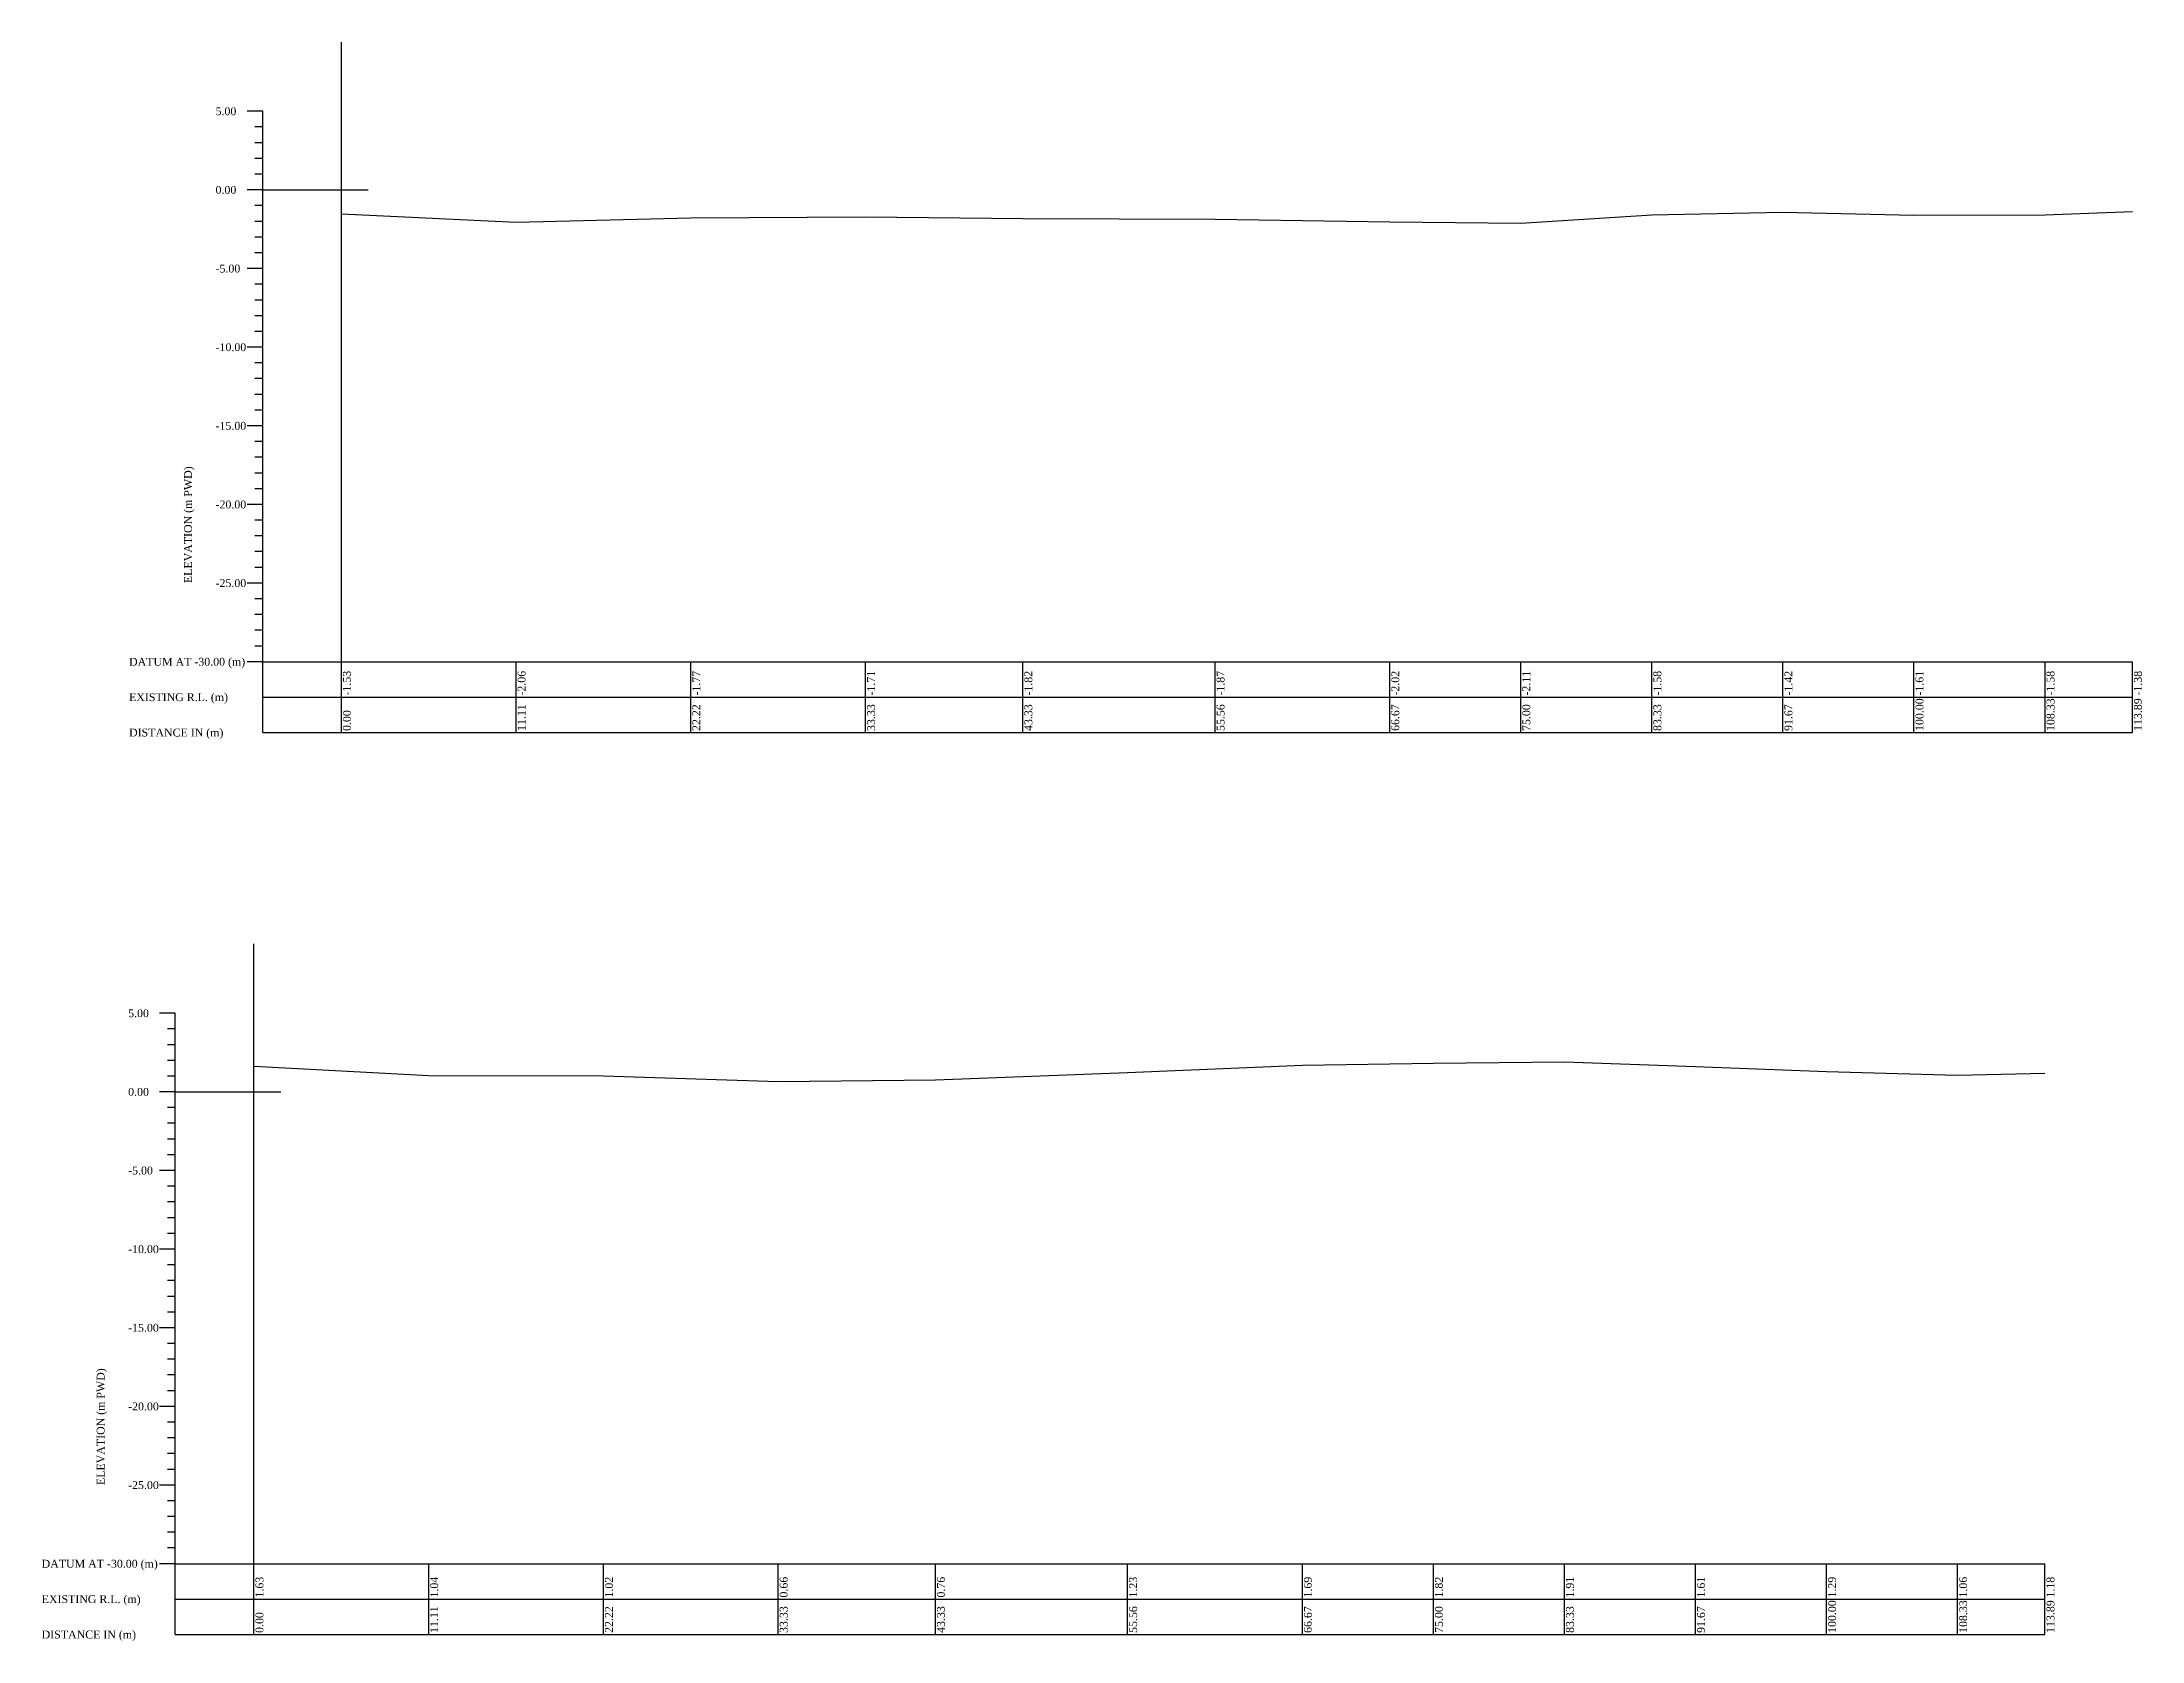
# Model space of a CAD drawing. Header units: metres. Extents: x -148477 to 168932, y -55673 to -2736.
# Drawn here: x 49353.4 to 49486.9, y -25385 to -25283.3 of the extents above; entities that cross this region are included whole.
import ezdxf

# ---------------------------------------------------------------- set-up
doc = ezdxf.new("R2010")
doc.units = ezdxf.units.M
doc.styles.add('liza', font='times.ttf', dxfattribs={"height": 2})

msp = doc.modelspace()

# ---------------------------------------------------------------- texts
at = {"color": 6, "linetype": 'Continuous', "lineweight": -3, "ltscale": 0.5, "char_height": 0.5, "attachment_point": 1, "style": 'liza'}
for s, insert, width in [('5.00', (49364.4093, -25287.4761), 2), ('0.00', (49364.4093, -25292.4761), 2), ('-5.00', (49364.4093, -25297.4761), 2), ('-10.00', (49364.4093, -25302.4761), 2), ('-15.00', (49364.4093, -25307.4761), 2), ('-20.00', (49364.4093, -25312.4761), 2), ('-25.00', (49364.4093, -25317.4761), 2), ('DATUM AT -30.00 (m)', (49358.9093, -25322.4761), 7.5), ('EXISTING R.L. (m)', (49358.9093, -25324.7261), 7.5), ('DISTANCE IN (m)', (49358.9093, -25326.9761), 7.5), ('5.00', (49358.8512, -25344.8204), 2), ('0.00', (49358.8512, -25349.8204), 2), ('-5.00', (49358.8512, -25354.8204), 2), ('-10.00', (49358.8512, -25359.8204), 2), ('-15.00', (49358.8512, -25364.8204), 2), ('-20.00', (49358.8512, -25369.8204), 2), ('-25.00', (49358.8512, -25374.8204), 2), ('DATUM AT -30.00 (m)', (49353.3512, -25379.8204), 7.5), ('EXISTING R.L. (m)', (49353.3512, -25382.0704), 7.5), ('DISTANCE IN (m)', (49353.3512, -25384.3204), 7.5)]:
    msp.add_mtext(s, dxfattribs=dict(at, insert=insert, width=width))
at = {"color": 6, "linetype": 'Continuous', "lineweight": -3, "ltscale": 0.5, "char_height": 0.5, "attachment_point": 1, "rotation": 90, "style": 'liza'}
for s, insert, width in [('ELEVATION (m PWD)', (49362.4093, -25317.7261), 10), ('-1.53', (49372.5093, -25324.8761), 2.15), ('-2.06', (49383.6204, -25324.8761), 2.15), ('-1.77', (49394.7315, -25324.8761), 2.15), ('-1.71', (49405.8426, -25324.8761), 2.15), ('-1.82', (49415.8426, -25324.8761), 2.15), ('-1.87', (49428.0648, -25324.8761), 2.15), ('-2.02', (49439.1759, -25324.8761), 2.15), ('-2.11', (49447.5093, -25324.8761), 2.15), ('-1.58', (49455.8426, -25324.8761), 2.15), ('-1.42', (49464.1759, -25324.8761), 2.15), ('-1.61', (49472.5093, -25324.8761), 2.15), ('-1.58', (49480.8426, -25324.8761), 2.15), ('-1.38', (49486.3982, -25324.8761), 2.15), ('100.00', (49472.5093, -25327.1261), 2.15), ('108.33', (49480.8426, -25327.1261), 2.15), ('113.89', (49486.3982, -25327.1261), 2.15), ('0.00', (49372.5093, -25327.1261), 2.15), ('11.11', (49383.6204, -25327.1261), 2.15), ('22.22', (49394.7315, -25327.1261), 2.15), ('33.33', (49405.8426, -25327.1261), 2.15), ('43.33', (49415.8426, -25327.1261), 2.15), ('55.56', (49428.0648, -25327.1261), 2.15), ('66.67', (49439.1759, -25327.1261), 2.15), ('75.00', (49447.5093, -25327.1261), 2.15), ('83.33', (49455.8426, -25327.1261), 2.15), ('91.67', (49464.1759, -25327.1261), 2.15), ('ELEVATION (m PWD)', (49356.8512, -25375.0704), 10), ('1.63', (49366.9512, -25382.2204), 2.15), ('1.04', (49378.0623, -25382.2204), 2.15), ('1.02', (49389.1734, -25382.2204), 2.15), ('0.66', (49400.2845, -25382.2204), 2.15), ('0.76', (49410.2845, -25382.2204), 2.15), ('1.23', (49422.5067, -25382.2204), 2.15), ('1.69', (49433.6178, -25382.2204), 2.15), ('1.82', (49441.9512, -25382.2204), 2.15), ('1.91', (49450.2845, -25382.2204), 2.15), ('1.61', (49458.6178, -25382.2204), 2.15), ('1.29', (49466.9512, -25382.2204), 2.15), ('1.06', (49475.2845, -25382.2204), 2.15), ('1.18', (49480.84, -25382.2204), 2.15), ('100.00', (49466.9512, -25384.4704), 2.15), ('108.33', (49475.2845, -25384.4704), 2.15), ('113.89', (49480.84, -25384.4704), 2.15), ('0.00', (49366.9512, -25384.4704), 2.15), ('11.11', (49378.0623, -25384.4704), 2.15), ('22.22', (49389.1734, -25384.4704), 2.15), ('33.33', (49400.2845, -25384.4704), 2.15), ('43.33', (49410.2845, -25384.4704), 2.15), ('55.56', (49422.5067, -25384.4704), 2.15), ('66.67', (49433.6178, -25384.4704), 2.15), ('75.00', (49441.9512, -25384.4704), 2.15), ('83.33', (49450.2845, -25384.4704), 2.15), ('91.67', (49458.6178, -25384.4704), 2.15)]:
    msp.add_mtext(s, dxfattribs=dict(at, insert=insert, width=width))

# ---------------------------------------------------------------- linework, layer by layer
at = {"color": 6, "linetype": 'Continuous', "lineweight": -3, "ltscale": 0.5}
for p, q in [((49372.4093, -25322.7261), (49372.4093, -25283.3232)), ((49367.4093, -25287.7261), (49366.4093, -25287.7261)), ((49367.4093, -25288.7261), (49366.9093, -25288.7261)), ((49367.4093, -25327.2261), (49367.4093, -25287.7261)), ((49367.4093, -25289.7261), (49366.9093, -25289.7261)), ((49367.4093, -25290.7261), (49366.9093, -25290.7261)), ((49367.4093, -25291.7261), (49366.9093, -25291.7261)), ((49367.4093, -25292.7261), (49366.4093, -25292.7261)), ((49367.4093, -25292.7261), (49374.1187, -25292.7261)), ((49367.4093, -25293.7261), (49366.9093, -25293.7261)), ((49367.4093, -25294.7261), (49366.9093, -25294.7261)), ((49367.4093, -25295.7261), (49366.9093, -25295.7261)), ((49367.4093, -25296.7261), (49366.9093, -25296.7261)), ((49367.4093, -25297.7261), (49366.4093, -25297.7261)), ((49367.4093, -25298.7261), (49366.9093, -25298.7261)), ((49367.4093, -25299.7261), (49366.9093, -25299.7261)), ((49367.4093, -25300.7261), (49366.9093, -25300.7261)), ((49367.4093, -25301.7261), (49366.9093, -25301.7261)), ((49367.4093, -25302.7261), (49366.4093, -25302.7261)), ((49367.4093, -25303.7261), (49366.9093, -25303.7261)), ((49367.4093, -25304.7261), (49366.9093, -25304.7261)), ((49367.4093, -25305.7261), (49366.9093, -25305.7261)), ((49367.4093, -25307.7261), (49366.4093, -25307.7261)), ((49367.4093, -25306.7261), (49366.9093, -25306.7261)), ((49367.4093, -25308.7261), (49366.9093, -25308.7261)), ((49367.4093, -25309.7261), (49366.9093, -25309.7261)), ((49367.4093, -25310.7261), (49366.9093, -25310.7261)), ((49367.4093, -25311.7261), (49366.9093, -25311.7261)), ((49367.4093, -25312.7261), (49366.4093, -25312.7261)), ((49367.4093, -25313.7261), (49366.9093, -25313.7261)), ((49367.4093, -25314.7261), (49366.9093, -25314.7261)), ((49367.4093, -25315.7261), (49366.9093, -25315.7261)), ((49367.4093, -25316.7261), (49366.9093, -25316.7261)), ((49367.4093, -25317.7261), (49366.4093, -25317.7261)), ((49367.4093, -25318.7261), (49366.9093, -25318.7261)), ((49367.4093, -25319.7261), (49366.9093, -25319.7261)), ((49367.4093, -25320.7261), (49366.9093, -25320.7261)), ((49367.4093, -25321.7261), (49366.9093, -25321.7261)), ((49367.4093, -25322.7261), (49366.4093, -25322.7261)), ((49367.4093, -25322.7261), (49486.2982, -25322.7261)), ((49372.4093, -25327.2261), (49372.4093, -25322.7261)), ((49383.5204, -25327.2261), (49383.5204, -25322.7261)), ((49394.6315, -25327.2261), (49394.6315, -25322.7261)), ((49405.7426, -25327.2261), (49405.7426, -25322.7261)), ((49415.7426, -25327.2261), (49415.7426, -25322.7261)), ((49427.9648, -25327.2261), (49427.9648, -25322.7261)), ((49439.0759, -25327.2261), (49439.0759, -25322.7261)), ((49447.4093, -25327.2261), (49447.4093, -25322.7261)), ((49455.7426, -25327.2261), (49455.7426, -25322.7261)), ((49464.0759, -25327.2261), (49464.0759, -25322.7261)), ((49472.4093, -25327.2261), (49472.4093, -25322.7261)), ((49480.7426, -25327.2261), (49480.7426, -25322.7261)), ((49486.2982, -25327.2261), (49486.2982, -25322.7261)), ((49367.4093, -25324.9761), (49486.2982, -25324.9761)), ((49367.4093, -25327.2261), (49486.2982, -25327.2261)), ((49366.8512, -25380.0704), (49366.8512, -25340.6675)), ((49361.8512, -25345.0704), (49360.8512, -25345.0704)), ((49361.8512, -25384.5704), (49361.8512, -25345.0704)), ((49361.8512, -25346.0704), (49361.3512, -25346.0704)), ((49361.8512, -25347.0704), (49361.3512, -25347.0704)), ((49361.8512, -25348.0704), (49361.3512, -25348.0704)), ((49361.8512, -25349.0704), (49361.3512, -25349.0704)), ((49361.8512, -25350.0704), (49360.8512, -25350.0704)), ((49361.8512, -25350.0704), (49368.5606, -25350.0704)), ((49361.8512, -25351.0704), (49361.3512, -25351.0704)), ((49361.8512, -25352.0704), (49361.3512, -25352.0704)), ((49361.8512, -25353.0704), (49361.3512, -25353.0704)), ((49361.8512, -25354.0704), (49361.3512, -25354.0704)), ((49361.8512, -25355.0704), (49360.8512, -25355.0704)), ((49361.8512, -25356.0704), (49361.3512, -25356.0704)), ((49361.8512, -25357.0704), (49361.3512, -25357.0704)), ((49361.8512, -25358.0704), (49361.3512, -25358.0704)), ((49361.8512, -25359.0704), (49361.3512, -25359.0704)), ((49361.8512, -25360.0704), (49360.8512, -25360.0704)), ((49361.8512, -25361.0704), (49361.3512, -25361.0704)), ((49361.8512, -25362.0704), (49361.3512, -25362.0704)), ((49361.8512, -25363.0704), (49361.3512, -25363.0704)), ((49361.8512, -25365.0704), (49360.8512, -25365.0704)), ((49361.8512, -25364.0704), (49361.3512, -25364.0704)), ((49361.8512, -25366.0704), (49361.3512, -25366.0704)), ((49361.8512, -25367.0704), (49361.3512, -25367.0704)), ((49361.8512, -25368.0704), (49361.3512, -25368.0704)), ((49361.8512, -25369.0704), (49361.3512, -25369.0704)), ((49361.8512, -25370.0704), (49360.8512, -25370.0704)), ((49361.8512, -25371.0704), (49361.3512, -25371.0704)), ((49361.8512, -25372.0704), (49361.3512, -25372.0704)), ((49361.8512, -25373.0704), (49361.3512, -25373.0704)), ((49361.8512, -25374.0704), (49361.3512, -25374.0704)), ((49361.8512, -25375.0704), (49360.8512, -25375.0704)), ((49361.8512, -25376.0704), (49361.3512, -25376.0704)), ((49361.8512, -25377.0704), (49361.3512, -25377.0704)), ((49361.8512, -25378.0704), (49361.3512, -25378.0704)), ((49361.8512, -25379.0704), (49361.3512, -25379.0704)), ((49361.8512, -25380.0704), (49360.8512, -25380.0704)), ((49361.8512, -25380.0704), (49480.74, -25380.0704)), ((49366.8512, -25384.5704), (49366.8512, -25380.0704)), ((49377.9623, -25384.5704), (49377.9623, -25380.0704)), ((49389.0734, -25384.5704), (49389.0734, -25380.0704)), ((49400.1845, -25384.5704), (49400.1845, -25380.0704)), ((49410.1845, -25384.5704), (49410.1845, -25380.0704)), ((49422.4067, -25384.5704), (49422.4067, -25380.0704)), ((49433.5178, -25384.5704), (49433.5178, -25380.0704)), ((49441.8512, -25384.5704), (49441.8512, -25380.0704)), ((49450.1845, -25384.5704), (49450.1845, -25380.0704)), ((49458.5178, -25384.5704), (49458.5178, -25380.0704)), ((49466.8512, -25384.5704), (49466.8512, -25380.0704)), ((49475.1845, -25384.5704), (49475.1845, -25380.0704)), ((49480.74, -25384.5704), (49480.74, -25380.0704)), ((49361.8512, -25382.3204), (49480.74, -25382.3204)), ((49361.8512, -25384.5704), (49480.74, -25384.5704))]:
    msp.add_line(p, q, dxfattribs=at)
at = {"color": 4, "linetype": 'Continuous', "lineweight": -3, "ltscale": 0.5}
msp.add_lwpolyline([(49372.4093, -25294.2541), (49383.5204, -25294.7841), (49394.6315, -25294.4971), (49405.7426, -25294.4371), (49415.7426, -25294.5511), (49427.9648, -25294.5971), (49439.0759, -25294.7471), (49447.4093, -25294.8331), (49455.7426, -25294.3091), (49464.0759, -25294.1421), (49472.4093, -25294.3351), (49480.7426, -25294.3061), (49486.2982, -25294.1081)], dxfattribs=at)
at = {"color": 2, "linetype": 'Continuous', "lineweight": -3, "ltscale": 0.5}
msp.add_lwpolyline([(49366.8512, -25348.4384), (49377.9623, -25349.0284), (49389.0734, -25349.0514), (49400.1845, -25349.4114), (49410.1845, -25349.3054), (49422.4067, -25348.8414), (49433.5178, -25348.3814), (49441.8512, -25348.2454), (49450.1845, -25348.1634), (49458.5178, -25348.4564), (49466.8512, -25348.7794), (49475.1845, -25349.0104), (49480.74, -25348.8924)], dxfattribs=at)

msp.set_redraw_order([(e.dxf.handle, doc.entitydb.next_handle()) for e in msp.query("TEXT MTEXT ATTDEF DIMENSION ARC_DIMENSION")])  # texts and dimensions are drawn at this point

doc.saveas('drawing.dxf')
